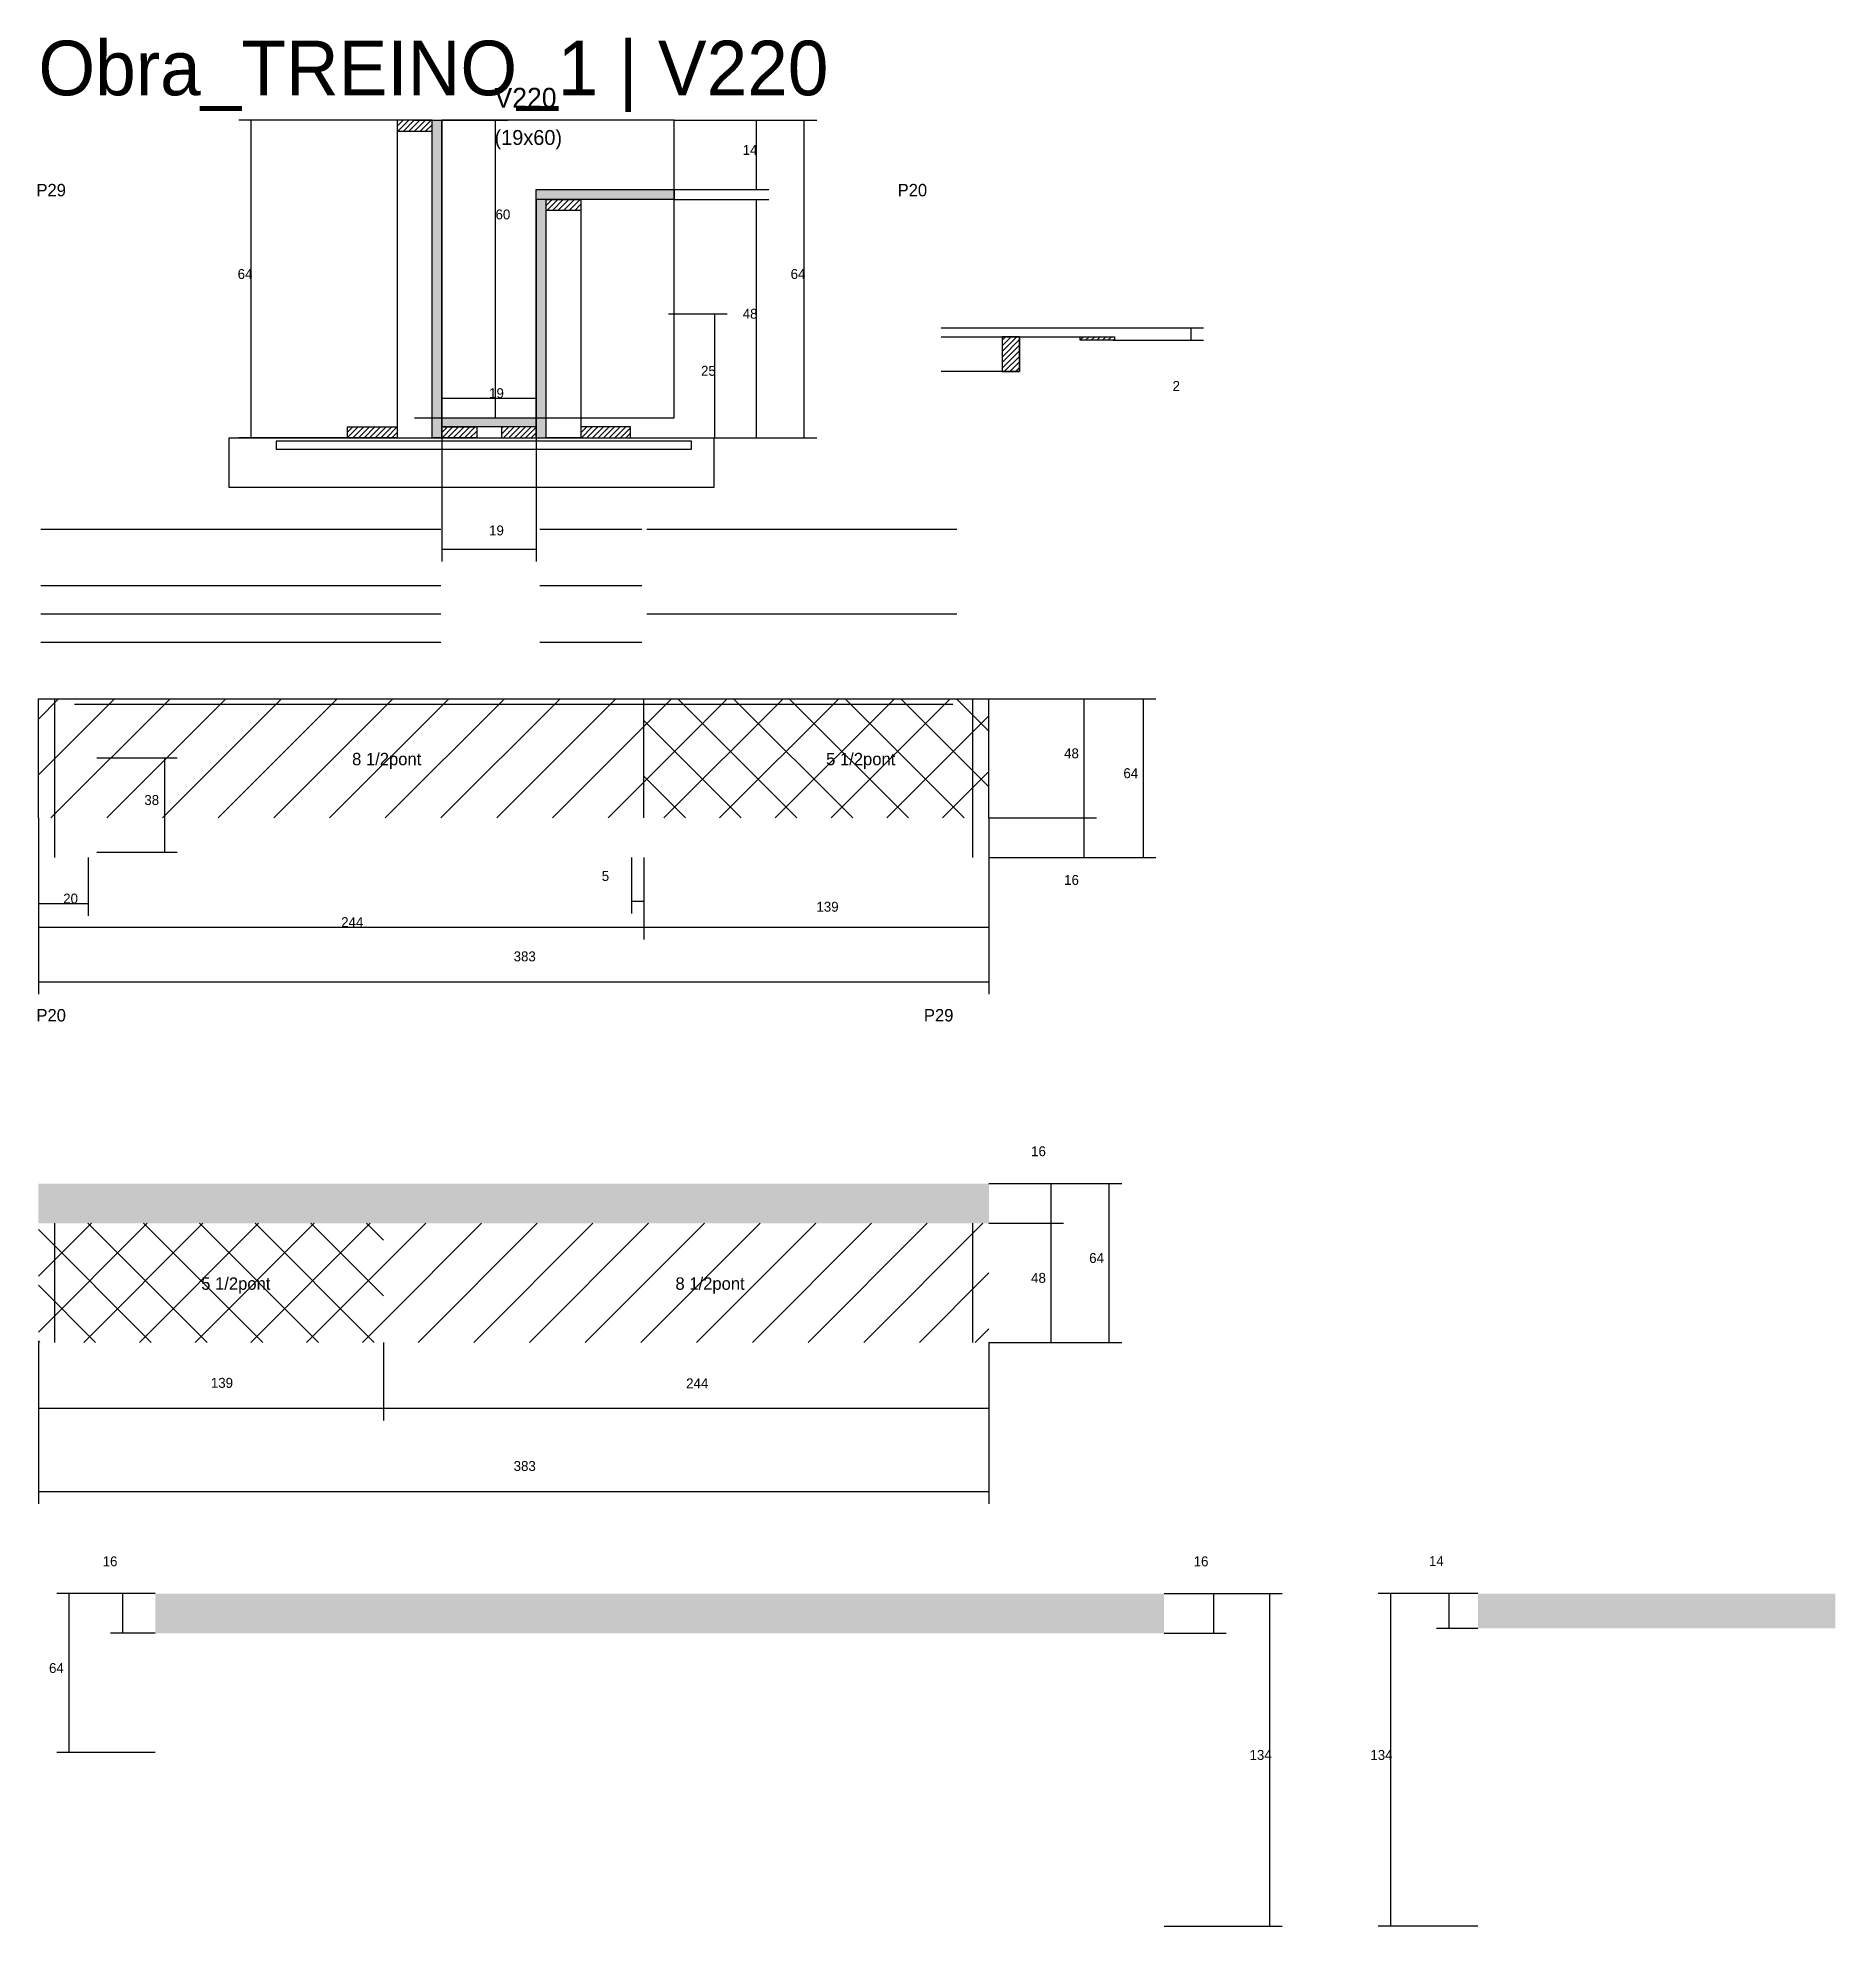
# Model space of a CAD drawing. Header units: metres. Extents: x -41 to 34800, y -36000 to 1848.
# Drawn here: x 8780 to 9504, y -11598 to -10837 of the extents above; entities that cross this region are included whole.
import ezdxf

# ---------------------------------------------------------------- set-up
doc = ezdxf.new("R2010")
doc.units = ezdxf.units.M
for name, color, linetype in [('CONCRETO', 251, 'Continuous'), ('COTA', 4, 'Continuous'), ('Cota Seção (2x)', 4, 'Continuous'), ('Hachura', 253, 'Continuous'), ('LABEL_ID', 3, 'Continuous'), ('Madeira', 126, 'Continuous'), ('NOMENCLATURA', 7, 'Continuous'), ('Painéis', 200, 'Continuous'), ('REAPROVEITAMENTO', 251, 'Continuous'), ('SARR_2.2x7', 40, 'Continuous'), ('SCO-___-LAJ', 4, 'Continuous'), ('Texto Seção', 7, 'Continuous')]:
    doc.layers.add(name, color=color, linetype=linetype)

msp = doc.modelspace()

# ---------------------------------------------------------------- texts
at = {"layer": 'COTA'}
for s, p in [('14', (9063.8, -10884)), ('64', (8860.3, -10934)), ('64', (9083.1, -10934)), ('48', (9063.8, -10950)), ('25', (9047, -10973)), ('2', (9237, -10979.1)), ('19', (8961.6, -11037.3)), ('139', (9093.5, -11188.9)), ('244', (8902, -11195.1)), ('383', (8971.5, -11208.9)), ('139', (8849.5, -11380.7)), ('244', (9041, -11380.9)), ('383', (8971.5, -11414.2)), ('16', (8805.9, -11452.6)), ('64', (8784.3, -11495.6))]:
    msp.add_text(s, height=4, dxfattribs=at).set_placement(p)
at = {"layer": 'Cota Seção (2x)'}
for s, p in [('60', (8964.2, -10910)), ('19', (8961.6, -10982)), ('48', (9193.3, -11127.1)), ('64', (9217.2, -11135.1)), ('38', (8822.7, -11145.9)), ('5', (9007, -11176.5)), ('16', (9193.3, -11178.1)), ('20', (8790, -11185.6)), ('16', (9180, -11287.4)), ('64', (9203.4, -11330.4)), ('48', (9180, -11338.4)), ('16', (9245.5, -11452.6)), ('14', (9340.3, -11452.5)), ('134', (9268, -11530.6)), ('134', (9316.7, -11530.6))]:
    msp.add_text(s, height=4, dxfattribs=at).set_placement(p)
at = {"layer": 'LABEL_ID'}
msp.add_text('Obra_TREINO_1 | V220', height=22, dxfattribs=at).set_placement((8780, -10860))
at = {"layer": 'NOMENCLATURA'}
for s, p in [('P29', (8779.2, -10900.7)), ('P20', (9126.2, -10900.7)), ('8 1/2pont', (8906.4, -11129.9)), ('5 1/2pont', (9097.4, -11129.9)), ('P20', (8779.2, -11233.1)), ('P29', (9136.8, -11233.1)), ('5 1/2pont', (8845.6, -11341.2)), ('8 1/2pont', (9036.7, -11341.2))]:
    msp.add_text(s, height=5, dxfattribs=at).set_placement(p)
at = {"layer": 'Texto Seção'}
for s, height, p in [('V220', 8, (8963.8, -10865)), ('(19x60)', 6, (8963.8, -10880))]:
    msp.add_text(s, height=height, dxfattribs=at).set_placement(p)

# ---------------------------------------------------------------- hatches: boundary and pattern name
at = {"layer": 'COTA'}
h = msp.add_hatch(dxfattribs=at)
h.set_pattern_fill('AR-CONC', scale=0.03)
h.paths.add_polyline_path([(9163, -11314.4), (9163, -11298.4), (9163, -11298.4), (8780, -11298.4), (8780, -11298.4), (8780, -11314.4), (8780, -11314.4), (9163, -11314.4)])
h = msp.add_hatch(dxfattribs=at)
h.set_pattern_fill('AR-CONC', scale=0.03)
h.paths.add_polyline_path([(9233.6, -11479.6), (9233.6, -11463.6), (9233.6, -11463.6), (8827.1, -11463.6), (8827.1, -11463.6), (8827.1, -11479.6), (8827.1, -11479.6), (9233.6, -11479.6)])
h = msp.add_hatch(dxfattribs=at)
h.set_pattern_fill('AR-CONC', scale=0.03)
h.paths.add_polyline_path([(9504, -11477.6), (9504, -11463.6), (9504, -11463.6), (9360, -11463.6), (9360, -11463.6), (9360, -11477.6), (9360, -11477.6), (9504, -11477.6)])
at = {"layer": 'Hachura'}
h = msp.add_hatch(dxfattribs=at)
h.set_pattern_fill('ANSI31', scale=0.5)
h.paths.add_polyline_path([(8938.6, -10874.4), (8938.6, -10870), (8938.6, -10870), (8924.6, -10870), (8924.6, -10870), (8924.6, -10874.4), (8924.6, -10874.4), (8938.6, -10874.4)])
h = msp.add_hatch(color=8, dxfattribs=at)
h.dxf.hatch_style = 1
h.paths.add_polyline_path([(8938.6, -10870), (8942.6, -10870), (8942.6, -10870), (8942.6, -10998), (8942.6, -10998), (8938.6, -10998), (8938.6, -10998), (8938.6, -10870)])
h = msp.add_hatch(color=8, dxfattribs=at)
h.dxf.hatch_style = 1
h.paths.add_polyline_path([(8984.6, -10898), (8980.6, -10898), (8980.6, -10898), (8980.6, -10998), (8980.6, -10998), (8984.6, -10998), (8984.6, -10998), (8984.6, -10898)])
h = msp.add_hatch(color=8, dxfattribs=at)
h.dxf.hatch_style = 1
h.paths.add_polyline_path([(8980.6, -10902), (8980.6, -10898), (8980.6, -10898), (9036.2, -10898), (9036.2, -10898), (9036.2, -10902), (9036.2, -10902), (8980.6, -10902)])
h = msp.add_hatch(dxfattribs=at)
h.set_pattern_fill('ANSI31', scale=0.5)
h.paths.add_polyline_path([(8984.6, -10906.4), (8984.6, -10902), (8984.6, -10902), (8998.6, -10902), (8998.6, -10902), (8998.6, -10906.4), (8998.6, -10906.4), (8984.6, -10906.4)])
h = msp.add_hatch(dxfattribs=at)
h.set_pattern_fill('ANSI31', scale=0.5)
h.paths.add_polyline_path([(9175.3, -10957.3), (9168.3, -10957.3), (9168.3, -10971.3), (9175.3, -10971.3)])
h = msp.add_hatch(dxfattribs=at)
h.set_pattern_fill('ANSI31', scale=0.5)
h.paths.add_polyline_path([(9199.7, -10957.3), (9199.7, -10958.7), (9199.7, -10958.7), (9213.6, -10958.7), (9213.6, -10958.7), (9213.6, -10957.3), (9213.6, -10957.3), (9199.7, -10957.3)])
h = msp.add_hatch(color=8, dxfattribs=at)
h.dxf.hatch_style = 1
h.paths.add_polyline_path([(8942.6, -10993.6), (8942.6, -10990), (8942.6, -10990), (8980.6, -10990), (8980.6, -10990), (8980.6, -10993.6), (8980.6, -10993.6), (8942.6, -10993.6)])
h = msp.add_hatch(dxfattribs=at)
h.set_pattern_fill('ANSI31', scale=0.5)
h.paths.add_polyline_path([(8904.6, -10998), (8904.6, -10993.6), (8904.6, -10993.6), (8924.6, -10993.6), (8924.6, -10993.6), (8924.6, -10998), (8924.6, -10998), (8904.6, -10998)])
h = msp.add_hatch(dxfattribs=at)
h.set_pattern_fill('ANSI31', scale=0.5)
h.paths.add_polyline_path([(8942.6, -10998), (8942.6, -10993.6), (8942.6, -10993.6), (8956.6, -10993.6), (8956.6, -10993.6), (8956.6, -10998), (8956.6, -10998), (8942.6, -10998)])
h = msp.add_hatch(dxfattribs=at)
h.set_pattern_fill('ANSI31', scale=0.5)
h.paths.add_polyline_path([(8980.6, -10998), (8980.6, -10993.6), (8980.6, -10993.6), (8966.6, -10993.6), (8966.6, -10993.6), (8966.6, -10998), (8966.6, -10998), (8980.6, -10998)])
h = msp.add_hatch(dxfattribs=at)
h.set_pattern_fill('ANSI31', scale=0.5)
h.paths.add_polyline_path([(9018.6, -10998), (9018.6, -10993.6), (9018.6, -10993.6), (8998.6, -10993.6), (8998.6, -10993.6), (8998.6, -10998), (8998.6, -10998), (9018.6, -10998)])
at = {"layer": 'REAPROVEITAMENTO'}
h = msp.add_hatch(dxfattribs=at)
h.set_pattern_fill('ANSI31', scale=5)
h.paths.add_polyline_path([(9024, -11103.1), (8780, -11103.1), (8780, -11103.1), (8780, -11151.1), (8780, -11151.1), (9024, -11151.1), (9024, -11151.1), (9024, -11103.1)])
h = msp.add_hatch(dxfattribs=at)
h.set_pattern_fill('ANSI37', scale=5)
h.paths.add_polyline_path([(9163, -11103.1), (9024, -11103.1), (9024, -11103.1), (9024, -11151.1), (9024, -11151.1), (9163, -11151.1), (9163, -11151.1), (9163, -11103.1)])
h = msp.add_hatch(dxfattribs=at)
h.set_pattern_fill('ANSI37', scale=5)
h.paths.add_polyline_path([(8780, -11362.4), (8919, -11362.4), (8919, -11362.4), (8919, -11314.4), (8919, -11314.4), (8780, -11314.4), (8780, -11314.4), (8780, -11362.4)])
h = msp.add_hatch(dxfattribs=at)
h.set_pattern_fill('ANSI31', scale=5)
h.paths.add_polyline_path([(8919, -11362.4), (9163, -11362.4), (9163, -11362.4), (9163, -11314.4), (9163, -11314.4), (8919, -11314.4), (8919, -11314.4), (8919, -11362.4)])

# ---------------------------------------------------------------- linework, layer by layer
at = {"layer": 'CONCRETO'}
for points in [[(9036.2, -10898), (9036.2, -10870), (8942.6, -10870), (8942.6, -10898), (8942.6, -10898), (8942.6, -10990), (8980.6, -10990), (8980.6, -10898)], [(8942.6, -10990), (9036.2, -10990), (9036.2, -10870), (8942.6, -10870)]]:
    msp.add_lwpolyline(points, close=True, dxfattribs=at)
at = {"layer": 'COTA'}
for p, q in [((8924.6, -10870), (8860.8, -10870)), ((8865.8, -10998), (8865.8, -10870)), ((9036.2, -10870), (9093.6, -10870)), ((9036.2, -10870), (9074.3, -10870)), ((9069.3, -10898), (9069.3, -10870)), ((9088.6, -10998), (9088.6, -10870)), ((9036.2, -10898), (9074.3, -10898)), ((9036.2, -10902), (9074.3, -10902)), ((9069.3, -10998), (9069.3, -10902)), ((9033.9, -10948.1), (9057.5, -10948.1)), ((9052.5, -10998), (9052.5, -10948.1)), ((9213.1, -10953.7), (9249.5, -10953.7)), ((9244.5, -10958.7), (9244.5, -10953.7)), ((9213.1, -10958.7), (9249.5, -10958.7)), ((8909, -10998), (8860.8, -10998)), ((8942.6, -10998), (8942.6, -11047.8)), ((8980.6, -10998), (8980.6, -11047.8)), ((9014.2, -10998), (9093.6, -10998)), ((9014.2, -10998), (9074.3, -10998)), ((9033.9, -10998), (9057.5, -10998)), ((8942.6, -11042.8), (8980.6, -11042.8)), ((8780, -11151.1), (8780, -11200.1)), ((8780, -11151.1), (8780, -11222.1)), ((9163, -11151.1), (9163, -11200.1)), ((9163, -11151.1), (9163, -11222.1)), ((9024, -11167.1), (9024, -11200.1)), ((9024, -11167.1), (9024, -11200.1)), ((8780, -11195.1), (9024, -11195.1)), ((9024, -11195.1), (9163, -11195.1)), ((8780, -11217.1), (9163, -11217.1)), ((8780, -11362.4), (8780, -11393.9)), ((8780, -11362.4), (8780, -11427.5)), ((8919, -11362.4), (8919, -11393.9)), ((8919, -11362.4), (8919, -11393.9)), ((9163, -11362.4), (9163, -11393.9)), ((9163, -11362.4), (9163, -11427.5)), ((8780, -11388.9), (8919, -11388.9)), ((8919, -11388.9), (9163, -11388.9)), ((8780, -11422.5), (9163, -11422.5)), ((8827.1, -11463.6), (8787.4, -11463.6)), ((8792.4, -11527.6), (8792.4, -11463.6)), ((8827.1, -11463.6), (8809, -11463.6)), ((8814, -11479.6), (8814, -11463.6)), ((8827.1, -11479.6), (8809, -11479.6)), ((8827.1, -11527.6), (8787.4, -11527.6))]:
    msp.add_line(p, q, dxfattribs=at)
at = {"layer": 'Cota Seção (2x)'}
for p, q in [((8931.6, -10870), (8969.2, -10870)), ((8964.2, -10990), (8964.2, -10870)), ((8942.6, -10998), (8942.6, -10977)), ((8980.6, -10998), (8980.6, -10977)), ((8942.6, -10982), (8980.6, -10982)), ((8931.6, -10990), (8969.2, -10990)), ((9163, -11103.1), (9206.4, -11103.1)), ((9163, -11103.1), (9230.3, -11103.1)), ((9201.4, -11151.1), (9201.4, -11103.1)), ((9225.3, -11167.1), (9225.3, -11103.1)), ((8803.5, -11126.9), (8835.9, -11126.9)), ((8830.9, -11164.9), (8830.9, -11126.9)), ((9163, -11151.1), (9206.4, -11151.1)), ((9163, -11151.1), (9206.4, -11151.1)), ((9201.4, -11167.1), (9201.4, -11151.1)), ((8780, -11167.1), (8780, -11190.6)), ((8800, -11167.1), (8800, -11190.6)), ((8803.5, -11164.9), (8835.9, -11164.9)), ((9019, -11167.1), (9019, -11189.6)), ((9024, -11167.1), (9024, -11189.6)), ((9163, -11167.1), (9206.4, -11167.1)), ((9163, -11167.1), (9230.3, -11167.1)), ((8780, -11185.6), (8800, -11185.6)), ((9019, -11184.6), (9024, -11184.6)), ((9163, -11298.4), (9193.1, -11298.4)), ((9163, -11298.4), (9216.5, -11298.4)), ((9188.1, -11314.4), (9188.1, -11298.4)), ((9211.5, -11362.4), (9211.5, -11298.4)), ((9163, -11314.4), (9193.1, -11314.4)), ((9163, -11314.4), (9193.1, -11314.4)), ((9188.1, -11362.4), (9188.1, -11314.4)), ((9163, -11362.4), (9193.1, -11362.4)), ((9163, -11362.4), (9216.5, -11362.4)), ((9233.6, -11463.6), (9258.6, -11463.6)), ((9233.6, -11463.6), (9281.2, -11463.6)), ((9253.6, -11479.6), (9253.6, -11463.6)), ((9276.2, -11597.6), (9276.2, -11463.6)), ((9360, -11463.6), (9319.9, -11463.6)), ((9324.9, -11597.6), (9324.9, -11463.6)), ((9360, -11463.6), (9343.4, -11463.6)), ((9348.4, -11477.6), (9348.4, -11463.6)), ((9233.6, -11479.6), (9258.6, -11479.6)), ((9360, -11477.6), (9343.4, -11477.6)), ((9233.6, -11597.6), (9281.2, -11597.6)), ((9360, -11597.6), (9319.9, -11597.6))]:
    msp.add_line(p, q, dxfattribs=at)
at = {"layer": 'Madeira'}
for points in [[(8938.6, -10874.4), (8938.6, -10870), (8924.6, -10870), (8924.6, -10874.4)], [(8938.6, -10870), (8924.6, -10870), (8924.6, -10998), (8938.6, -10998)], [(8984.6, -10906.4), (8984.6, -10902), (8998.6, -10902), (8998.6, -10906.4)], [(8984.6, -10902), (8998.6, -10902), (8998.6, -10998), (8984.6, -10998)], [(9175.3, -10971.3), (9175.3, -10957.3), (9168.3, -10957.3), (9168.3, -10971.3)], [(9199.7, -10957.3), (9213.6, -10957.3), (9213.6, -10958.7), (9199.7, -10958.7)], [(9052.1, -11018), (8856.9, -11018), (8856.9, -10998), (9052.1, -10998)], [(8904.6, -10998), (8904.6, -10993.6), (8924.6, -10993.6), (8924.6, -10998)], [(8942.6, -10998), (8942.6, -10993.6), (8956.6, -10993.6), (8956.6, -10998)], [(8980.6, -10998), (8980.6, -10993.6), (8966.6, -10993.6), (8966.6, -10998)], [(9018.6, -10998), (9018.6, -10993.6), (8998.6, -10993.6), (8998.6, -10998)]]:
    msp.add_lwpolyline(points, close=True, dxfattribs=at)
msp.add_lwpolyline([(9175.3, -10957.3), (9175.3, -10971.3), (9143.8, -10971.3)], dxfattribs=at)
at = {"layer": 'Painéis'}
for p, q in [((8942.6, -10998), (8942.6, -10870)), ((8980.6, -10898), (9036.2, -10898)), ((8980.6, -10902), (8980.6, -10898)), ((9036.2, -10902), (9036.2, -10898)), ((8980.6, -10998), (8980.6, -10902)), ((9143.8, -10953.7), (9213.6, -10953.7)), ((9143.8, -10957.3), (9213.6, -10957.3)), ((8942.6, -10990), (8980.6, -10990)), ((8942.6, -10993.6), (8942.6, -10990)), ((8980.6, -10993.6), (8980.6, -10990)), ((8780, -11103.1), (9163, -11103.1)), ((8780, -11151.1), (8780, -11103.1)), ((9024, -11151.1), (9024, -11103.1)), ((9163, -11151.1), (9163, -11103.1))]:
    msp.add_line(p, q, dxfattribs=at)
for points in [[(8938.6, -10870), (8942.6, -10870), (8942.6, -10998), (8938.6, -10998)], [(8980.6, -10902), (8980.6, -10898), (9036.2, -10898), (9036.2, -10902)], [(8984.6, -10902), (8980.6, -10902), (8980.6, -10998), (8984.6, -10998)], [(8942.6, -10993.6), (8942.6, -10990), (8980.6, -10990), (8980.6, -10993.6)]]:
    msp.add_lwpolyline(points, close=True, dxfattribs=at)
at = {"layer": 'SARR_2.2x7'}
for p, q in [((8781, -11034.73), (8942.1, -11034.73)), ((8982.1, -11034.73), (9023.1, -11034.73)), ((9025.1, -11034.73), (9150.1, -11034.73)), ((8781, -11057.52), (8942.1, -11057.52)), ((8982.1, -11057.52), (9023.1, -11057.52)), ((8781, -11068.92), (8942.1, -11068.92)), ((9025.1, -11068.92), (9150.1, -11068.92)), ((8781, -11080.31), (8942.1, -11080.31)), ((8982.1, -11080.31), (9023.1, -11080.31)), ((8786.6, -11151.1), (8786.6, -11103.1)), ((8794.6, -11105.3), (9024, -11105.3)), ((9024, -11105.3), (9148.5, -11105.3)), ((9156.5, -11151.1), (9156.5, -11103.1)), ((8786.6, -11167.1), (8786.6, -11151.1)), ((9156.5, -11167.1), (9156.5, -11151.1)), ((8786.6, -11362.4), (8786.6, -11314.4)), ((9156.5, -11362.4), (9156.5, -11314.4))]:
    msp.add_line(p, q, dxfattribs=at)
at = {"layer": 'SCO-___-LAJ'}
msp.add_lwpolyline([(9043.1, -10999.4), (8875.8, -10999.4), (8875.8, -11002.6), (9043.1, -11002.6)], close=True, dxfattribs=at)

msp.set_redraw_order([(e.dxf.handle, doc.entitydb.next_handle()) for e in msp.query("TEXT MTEXT ATTDEF DIMENSION ARC_DIMENSION")])  # texts and dimensions are drawn at this point

doc.saveas('drawing.dxf')
